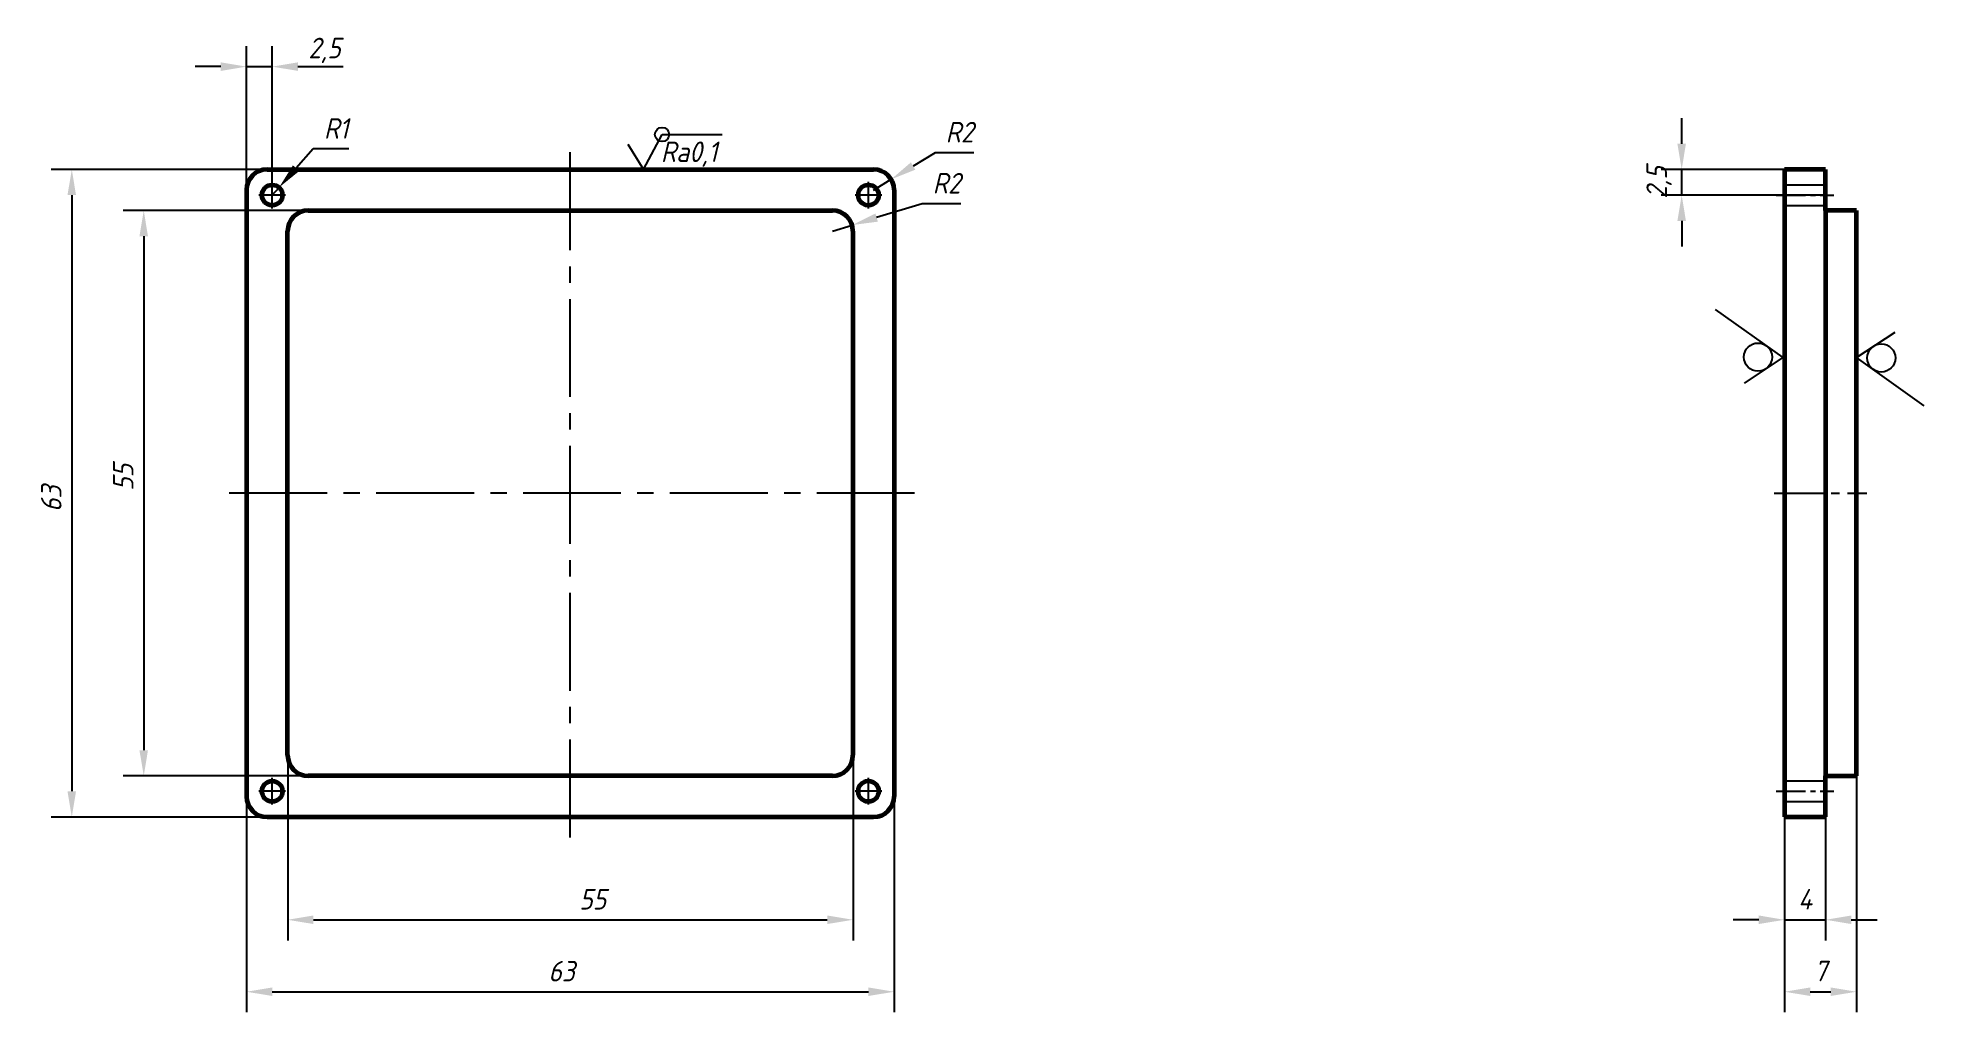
# Model space of a CAD drawing. Header units: millimetres. Extents: x -963 to 6509, y -1367 to 453.
# Drawn here: x 1.1 to 184.6, y -440 to -345.2 of the extents above; entities that cross this region are included whole.
import ezdxf

# ---------------------------------------------------------------- set-up
doc = ezdxf.new("R2010")
doc.units = ezdxf.units.MM
doc.header["$LTSCALE"] = 0.5
doc.linetypes.add('осевая2', pattern=[28.575, 19.05, -3.175, 3.175, -3.175])
doc.layers.get('0').update_dxf_attribs({"lineweight": 60})
doc.layers.get('Defpoints').update_dxf_attribs({"color": 5})
doc.layers.add('1-оси', color=1, linetype='осевая2')
doc.layers.add('3-размеры', color=6, linetype='Continuous')
doc.layers.add('4-текст', color=7, linetype='Continuous', true_color=0x00ad00)
doc.styles.get("Standard").update_dxf_attribs({"font": 'isocpeui.ttf', "width": 0.9})
doc.dimstyles.new('Standart', dxfattribs={"dimtxt": 5, "dimasz": 5, "dimexe": 2, "dimexo": 0, "dimgap": 1, "dimtad": 1, "dimtoh": 1, "dimdec": 1, "dimtxsty": 'Standard', "dimcen": 2.5, "dimadec": 0, "dimazin": 0, "dimtfac": 1, "dimtdec": 1, "dimtmove": 0, "dimatfit": 3, "dimldrblk": 'DOTSMALL', "dimfxl": 1, "dimarcsym": 0})

msp = doc.modelspace()

# ---------------------------------------------------------------- texts
at = {"layer": '3-размеры', "insert": (28.996, -346.408), "char_height": 2, "attachment_point": 5}
msp.add_mtext('2,5', dxfattribs=at)
at = {"layer": '4-текст', "color": 0, "width": 0.9}
msp.add_text('Ra0,1', height=2, dxfattribs=at).set_placement((61.705, -357.269))

# ---------------------------------------------------------------- blocks, each defined once
blk = doc.blocks.new('*D174')
at = {"layer": '3-размеры', "color": 0, "lineweight": -2, "transparency": 16777216}
for p, q in [((23.4, -357.99), (2.4, -357.99)), ((4.4, -360.49), (4.4, -418.49)), ((23.4, -420.99), (2.4, -420.99))]:
    blk.add_line(p, q, dxfattribs=at)
at = {"layer": '3-размеры', "color": 0, "transparency": 16777216}
for points in [[(3.98, -360.49), (4.81, -360.49), (4.4, -357.99)], [(3.98, -418.49), (4.81, -418.49), (4.4, -420.99)]]:
    blk.add_solid(points, dxfattribs=at)
at = {"layer": 'Defpoints', "color": 0, "transparency": 16777216}
for p in [(23.4, -357.99), (4.4, -420.99), (23.4, -420.99)]:
    blk.add_point(p, dxfattribs=at)
at = {"layer": '3-размеры', "color": 0, "transparency": 16777216, "insert": (2.4, -390.02), "char_height": 2, "attachment_point": 5, "rotation": 90}
blk.add_mtext('63', dxfattribs=at)
blk = doc.blocks.new('_DotSmall')
at = {"color": 0, "linetype": 'ByBlock', "const_width": 0.5}
blk.add_lwpolyline([(-0.0625, 0, 1), (0.0625, 0, 1)], format="xyb", close=True, dxfattribs=at)
blk = doc.blocks.new('*D175')
at = {"layer": '3-размеры', "color": 0, "lineweight": -2, "transparency": 16777216}
for p, q in [((21.4, -418.99), (21.4, -439.99)), ((84.4, -418.99), (84.4, -439.99)), ((23.9, -437.99), (81.9, -437.99))]:
    blk.add_line(p, q, dxfattribs=at)
at = {"layer": '3-размеры', "color": 0, "transparency": 16777216}
for points in [[(23.9, -437.57), (23.9, -438.4), (21.4, -437.99)], [(81.9, -437.57), (81.9, -438.4), (84.4, -437.99)]]:
    blk.add_solid(points, dxfattribs=at)
at = {"layer": 'Defpoints', "color": 0, "transparency": 16777216}
for p in [(21.4, -418.99), (84.4, -418.99), (84.4, -437.99)]:
    blk.add_point(p, dxfattribs=at)
at = {"layer": '3-размеры', "color": 0, "transparency": 16777216, "insert": (52.05, -435.99), "char_height": 2, "attachment_point": 5}
blk.add_mtext('63', dxfattribs=at)
blk = doc.blocks.new('*D176')
at = {"layer": '3-размеры', "color": 0, "lineweight": -2, "transparency": 16777216}
for p, q in [((27.88, -356), (26.22, -357.87)), ((31.35, -356), (27.88, -356)), ((23.9, -360.49), (24.56, -359.74))]:
    blk.add_line(p, q, dxfattribs=at)
at = {"layer": '3-размеры', "color": 0, "transparency": 16777216}
blk.add_solid([(25.91, -357.59), (26.53, -358.14), (24.56, -359.74)], dxfattribs=at)
at = {"layer": 'Defpoints', "color": 0, "transparency": 16777216}
for p in [(23.9, -360.49), (24.56, -359.74)]:
    blk.add_point(p, dxfattribs=at)
at = {"layer": '3-размеры', "color": 0, "transparency": 16777216, "insert": (30.12, -354), "char_height": 2, "attachment_point": 5}
blk.add_mtext('R1', dxfattribs=at)
blk = doc.blocks.new('*D177')
at = {"layer": '3-размеры', "color": 0, "lineweight": -2, "transparency": 16777216}
for p, q in [((88.39, -356.36), (86.25, -357.66)), ((92.15, -356.36), (88.39, -356.36)), ((82.4, -359.99), (84.11, -358.95))]:
    blk.add_line(p, q, dxfattribs=at)
at = {"layer": '3-размеры', "color": 0, "transparency": 16777216}
blk.add_solid([(86.03, -357.3), (86.46, -358.01), (84.11, -358.95)], dxfattribs=at)
at = {"layer": 'Defpoints', "color": 0, "transparency": 16777216}
for p in [(84.11, -358.95), (82.4, -359.99)]:
    blk.add_point(p, dxfattribs=at)
at = {"layer": '3-размеры', "color": 0, "transparency": 16777216, "insert": (90.77, -354.36), "char_height": 2, "attachment_point": 5}
blk.add_mtext('R2', dxfattribs=at)
blk = doc.blocks.new('*D178')
at = {"layer": '3-размеры', "color": 0, "lineweight": -2, "transparency": 16777216}
for p, q in [((87.13, -361.33), (82.7, -362.67)), ((90.9, -361.33), (87.13, -361.33)), ((78.4, -363.99), (80.31, -363.4))]:
    blk.add_line(p, q, dxfattribs=at)
at = {"layer": '3-размеры', "color": 0, "transparency": 16777216}
blk.add_solid([(82.58, -362.28), (82.82, -363.07), (80.31, -363.4)], dxfattribs=at)
at = {"layer": 'Defpoints', "color": 0, "transparency": 16777216}
for p in [(78.4, -363.99), (80.31, -363.4)]:
    blk.add_point(p, dxfattribs=at)
at = {"layer": '3-размеры', "color": 0, "transparency": 16777216, "insert": (89.51, -359.33), "char_height": 2, "attachment_point": 5}
blk.add_mtext('R2', dxfattribs=at)
blk = doc.blocks.new('*D180')
at = {"layer": '3-размеры', "color": 0, "lineweight": -2, "transparency": 16777216}
for p, q in [((27.4, -361.99), (9.4, -361.99)), ((11.4, -364.49), (11.4, -414.49)), ((27.4, -416.99), (9.4, -416.99))]:
    blk.add_line(p, q, dxfattribs=at)
at = {"layer": '3-размеры', "color": 0, "transparency": 16777216}
for points in [[(10.98, -364.49), (11.81, -364.49), (11.4, -361.99)], [(10.98, -414.49), (11.81, -414.49), (11.4, -416.99)]]:
    blk.add_solid(points, dxfattribs=at)
at = {"layer": 'Defpoints', "color": 0, "transparency": 16777216}
for p in [(27.4, -361.99), (11.4, -416.99), (27.4, -416.99)]:
    blk.add_point(p, dxfattribs=at)
at = {"layer": '3-размеры', "color": 0, "transparency": 16777216, "insert": (9.4, -387.94), "char_height": 2, "attachment_point": 5, "rotation": 90}
blk.add_mtext('55', dxfattribs=at)
blk = doc.blocks.new('*D181')
at = {"layer": '3-размеры', "color": 0, "lineweight": -2, "transparency": 16777216}
for p, q in [((25.4, -414.99), (25.4, -432.99)), ((80.4, -414.99), (80.4, -432.99)), ((27.9, -430.99), (77.9, -430.99))]:
    blk.add_line(p, q, dxfattribs=at)
at = {"layer": '3-размеры', "color": 0, "transparency": 16777216}
for points in [[(27.9, -430.57), (27.9, -431.4), (25.4, -430.99)], [(77.9, -430.57), (77.9, -431.4), (80.4, -430.99)]]:
    blk.add_solid(points, dxfattribs=at)
at = {"layer": 'Defpoints', "color": 0, "transparency": 16777216}
for p in [(25.4, -414.99), (80.4, -414.99), (80.4, -430.99)]:
    blk.add_point(p, dxfattribs=at)
at = {"layer": '3-размеры', "color": 0, "transparency": 16777216, "insert": (55.08, -428.99), "char_height": 2, "attachment_point": 5}
blk.add_mtext('55', dxfattribs=at)
blk = doc.blocks.new('*D182')
at = {"layer": '3-размеры', "color": 0, "lineweight": -2, "transparency": 16777216}
for p, q in [((178.02, -416.99), (178.02, -439.99)), ((171.02, -420.99), (171.02, -439.99)), ((173.52, -437.99), (175.52, -437.99))]:
    blk.add_line(p, q, dxfattribs=at)
at = {"layer": '3-размеры', "color": 0, "transparency": 16777216}
for points in [[(173.52, -437.57), (173.52, -438.4), (171.02, -437.99)], [(175.52, -437.57), (175.52, -438.4), (178.02, -437.99)]]:
    blk.add_solid(points, dxfattribs=at)
at = {"layer": 'Defpoints', "color": 0, "transparency": 16777216}
for p in [(178.02, -416.99), (171.02, -420.99), (178.02, -437.99)]:
    blk.add_point(p, dxfattribs=at)
at = {"layer": '3-размеры', "color": 0, "transparency": 16777216, "insert": (174.52, -435.97), "char_height": 2, "attachment_point": 5}
blk.add_mtext('7', dxfattribs=at)
blk = doc.blocks.new('*D183')
at = {"layer": '3-размеры', "color": 0, "lineweight": -2, "transparency": 16777216}
for p, q in [((171.02, -420.99), (171.02, -432.99)), ((175.02, -420.99), (175.02, -432.99)), ((168.52, -430.99), (166.02, -430.99)), ((171.02, -430.99), (175.02, -430.99)), ((177.52, -430.99), (180.02, -430.99))]:
    blk.add_line(p, q, dxfattribs=at)
at = {"layer": '3-размеры', "color": 0, "transparency": 16777216}
for points in [[(168.52, -430.57), (168.52, -431.4), (171.02, -430.99)], [(177.52, -430.57), (177.52, -431.4), (175.02, -430.99)]]:
    blk.add_solid(points, dxfattribs=at)
at = {"layer": 'Defpoints', "color": 0, "transparency": 16777216}
for p in [(171.02, -420.99), (175.02, -420.99), (175.02, -430.99)]:
    blk.add_point(p, dxfattribs=at)
at = {"layer": '3-размеры', "color": 0, "transparency": 16777216, "insert": (173.02, -428.99), "char_height": 2, "attachment_point": 5}
blk.add_mtext('4', dxfattribs=at)
blk = doc.blocks.new('*D184')
at = {"layer": '3-размеры', "color": 0, "lineweight": -2, "transparency": 16777216}
for p, q in [((161.02, -355.49), (161.02, -352.99)), ((175.02, -357.99), (159.02, -357.99)), ((161.02, -360.49), (161.02, -357.99)), ((175.02, -360.49), (159.02, -360.49)), ((161.02, -362.99), (161.02, -365.49))]:
    blk.add_line(p, q, dxfattribs=at)
at = {"layer": '3-размеры', "color": 0, "transparency": 16777216}
for points in [[(160.6, -355.49), (161.43, -355.49), (161.02, -357.99)], [(160.6, -362.99), (161.43, -362.99), (161.02, -360.49)]]:
    blk.add_solid(points, dxfattribs=at)
at = {"layer": 'Defpoints', "color": 0, "transparency": 16777216}
for p in [(161.02, -357.99), (175.02, -357.99), (175.02, -360.49)]:
    blk.add_point(p, dxfattribs=at)
at = {"layer": '3-размеры', "color": 0, "transparency": 16777216, "insert": (158.82, -359.24), "char_height": 2, "attachment_point": 5, "rotation": 90}
blk.add_mtext('2,5', dxfattribs=at)

# ---------------------------------------------------------------- dimensions: what is measured, and where the dimension line sits
at = {"layer": '3-размеры'}
for center, mpoint, picture, middle in [((23.897, -360.486), (24.56, -359.737), '*D176', (30.115, -353.995)), ((82.397, -359.986), (84.108, -358.95), '*D177', (90.77, -354.361))]:
    dim = msp.add_radius_dim(center=center, mpoint=mpoint, dimstyle='Standart', override={"dimtxt": 2, "dimasz": 2.5}, dxfattribs=at)
    dim.commit()
    dim.dimension.update_dxf_attribs({"geometry": picture, "text_midpoint": middle})
for base, p1, p2, picture, middle in [((161.016, -357.986), (175.016, -360.486), (175.016, -357.986), '*D184', (161.016, -359.236)), ((4.397, -420.986), (23.397, -357.986), (23.397, -420.986), '*D174', (4.397, -390.022)), ((11.397, -416.986), (27.397, -361.986), (27.397, -416.986), '*D180', (11.397, -387.94))]:
    dim = msp.add_linear_dim(base=base, p1=p1, p2=p2, angle=90, dimstyle='Standart', override={"dimtxt": 2, "dimasz": 2.5}, dxfattribs=at)
    dim.commit()
    dim.dimension.update_dxf_attribs({"geometry": picture, "text_midpoint": middle, "dimtype": 160})
dim = msp.add_radius_dim(center=(78.397, -363.986), mpoint=(80.31, -363.403), dimstyle='Standart', override={"dimtxt": 2, "dimasz": 2.5}, dxfattribs=at)
dim.commit()
dim.dimension.update_dxf_attribs({"geometry": '*D178', "text_midpoint": (89.513, -361.325), "dimtype": 164})
for base, p1, p2, picture, middle in [((80.397, -430.986), (25.397, -414.986), (80.397, -414.986), '*D181', (55.082, -430.986)), ((178.016, -437.986), (171.016, -420.986), (178.016, -416.986), '*D182', (174.516, -437.986)), ((84.397, -437.986), (21.397, -418.986), (84.397, -418.986), '*D175', (52.054, -437.986)), ((175.016, -430.986), (171.016, -420.986), (175.016, -420.986), '*D183', (173.016, -430.986))]:
    dim = msp.add_linear_dim(base=base, p1=p1, p2=p2, dimstyle='Standart', override={"dimtxt": 2, "dimasz": 2.5}, dxfattribs=at)
    dim.commit()
    dim.dimension.update_dxf_attribs({"geometry": picture, "text_midpoint": middle, "dimtype": 160})

# ---------------------------------------------------------------- linework, layer by layer
for p, q in [((23.397, -357.986), (82.397, -357.986)), ((175.016, -357.986), (171.016, -357.986)), ((171.016, -357.986), (171.016, -420.986)), ((175.016, -361.986), (175.016, -357.986)), ((21.397, -359.986), (21.397, -418.986)), ((84.397, -359.986), (84.397, -418.986)), ((27.397, -361.986), (78.397, -361.986)), ((178.016, -361.986), (175.016, -361.986)), ((175.016, -361.986), (175.016, -416.986)), ((178.016, -416.986), (178.016, -361.986)), ((25.397, -414.986), (25.397, -363.986)), ((80.397, -363.986), (80.397, -414.986)), ((78.397, -416.986), (27.397, -416.986)), ((175.016, -416.986), (178.016, -416.986)), ((175.016, -420.986), (175.016, -416.986)), ((23.397, -420.986), (82.397, -420.986)), ((171.016, -420.986), (175.016, -420.986))]:
    msp.add_line(p, q)
for centre in [(23.897, -360.486), (81.897, -360.486), (23.897, -418.486), (81.897, -418.486)]:
    msp.add_circle(centre, 1)
for centre, start, end in [((23.397, -359.986), 90, 180), ((82.397, -359.986), 0, 90), ((27.397, -363.986), 90, 180), ((78.397, -363.986), 0, 90), ((27.397, -414.986), 180, 270), ((78.397, -414.986), 270, 0), ((23.397, -418.986), 180, 270), ((82.397, -418.986), 270, 0)]:
    msp.add_arc(centre, 2, start, end)
at = {"layer": '1-оси'}
for p, q in [((52.897, -422.986), (52.897, -355.986)), ((23.897, -361.786), (23.897, -359.186)), ((81.897, -361.786), (81.897, -359.186)), ((171.016, -359.486), (175.016, -359.486)), ((25.197, -360.486), (22.597, -360.486)), ((83.197, -360.486), (80.597, -360.486)), ((171.016, -361.486), (175.016, -361.486)), ((86.397, -389.486), (19.397, -389.486)), ((23.897, -419.786), (23.897, -417.186)), ((81.897, -419.786), (81.897, -417.186)), ((170.992, -417.486), (174.992, -417.486)), ((25.197, -418.486), (22.597, -418.486)), ((83.197, -418.486), (80.597, -418.486)), ((170.992, -419.486), (174.992, -419.486))]:
    msp.add_line(p, q, dxfattribs=at)
at = {"layer": '1-оси', "ltscale": 0.3}
for p, q in [((170.216, -360.486), (175.816, -360.486)), ((170.216, -418.486), (175.816, -418.486))]:
    msp.add_line(p, q, dxfattribs=at)
at = {"layer": '1-оси', "ltscale": 0.5}
msp.add_line((170.016, -389.486), (179.016, -389.486), dxfattribs=at)
at = {"layer": '3-размеры'}
for p, q in [((21.397, -360.486), (21.397, -345.986)), ((23.897, -360.486), (23.897, -345.986)), ((18.897, -347.986), (16.397, -347.986)), ((21.397, -347.986), (23.897, -347.986)), ((26.397, -347.986), (30.785, -347.986))]:
    msp.add_line(p, q, dxfattribs=at)
at = {"layer": '3-размеры', "color": 0}
for p, q in [((58.487, -355.524), (60.013, -357.986)), ((60.013, -357.986), (61.819, -354.591)), ((61.819, -354.591), (67.656, -354.591)), ((164.264, -371.603), (170.865, -376.289)), ((178.016, -376.289), (181.772, -373.81)), ((170.865, -376.289), (167.109, -378.768)), ((184.617, -380.975), (178.016, -376.289))]:
    msp.add_line(p, q, dxfattribs=at)
for centre, radius in [((61.819, -354.591), 0.689), ((168.441, -376.248), 1.37), ((180.44, -376.33), 1.37)]:
    msp.add_circle(centre, radius, dxfattribs=at)
at = {"layer": '3-размеры'}
for points in [[(18.897, -347.569), (18.897, -348.402), (21.397, -347.986)], [(26.397, -347.569), (26.397, -348.402), (23.897, -347.986)]]:
    msp.add_solid(points, dxfattribs=at)

msp.set_redraw_order([(e.dxf.handle, doc.entitydb.next_handle()) for e in msp.query("TEXT MTEXT ATTDEF DIMENSION ARC_DIMENSION")])  # texts and dimensions are drawn at this point

doc.saveas('drawing.dxf')
